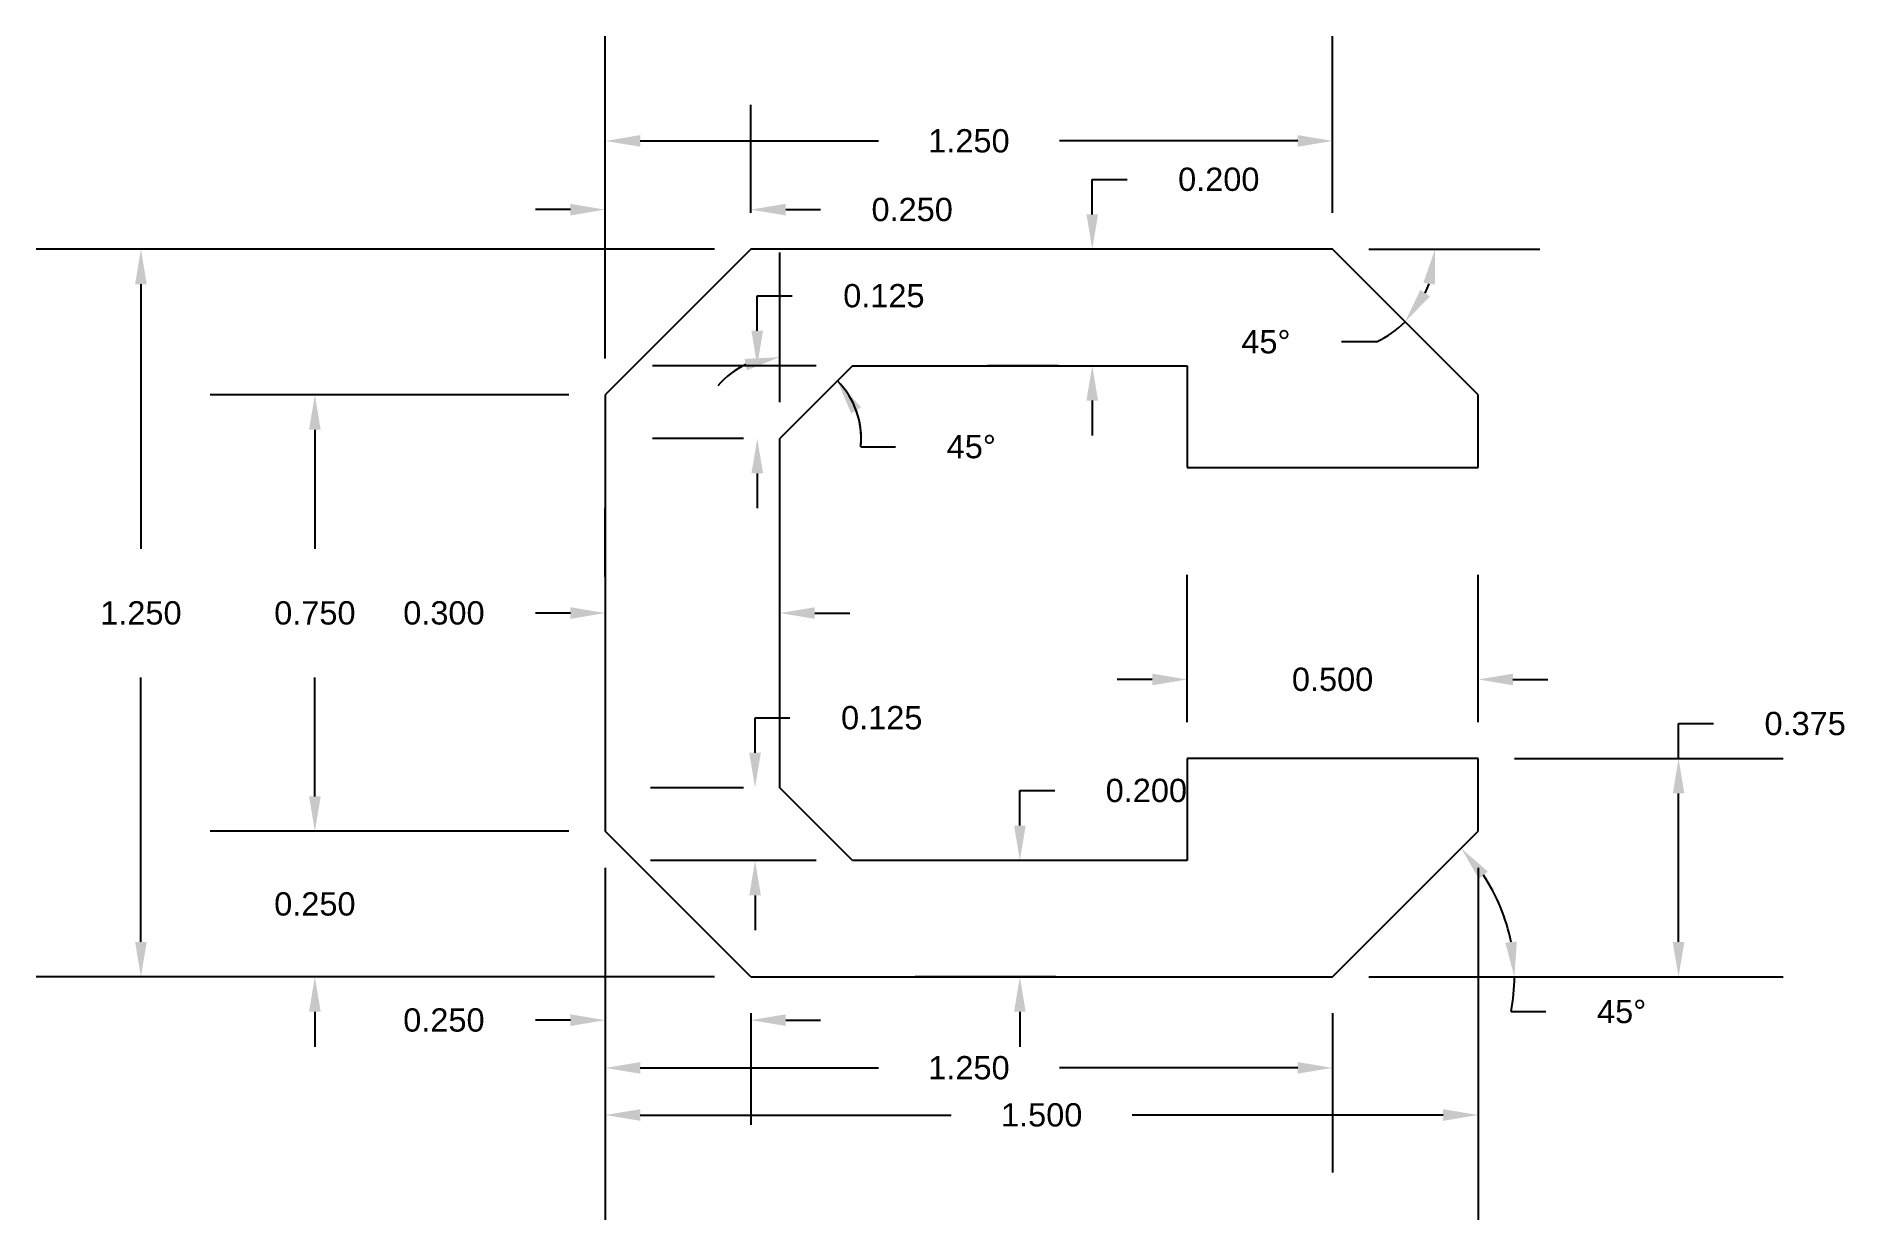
# Model space of a CAD drawing. Header units: inches. Extents: x 0 to 210, y 0 to 297.
# Drawn here: x 49.519 to 52.627, y 115.223 to 117.256 of the extents above; entities that cross this region are included whole.
import ezdxf

# ---------------------------------------------------------------- set-up
doc = ezdxf.new("R2010")
doc.units = ezdxf.units.IN
doc.header["$MEASUREMENT"] = 0
doc.styles.get("Standard").update_dxf_attribs({"font": 'arial.ttf'})
doc.dimstyles.new('gaurav', dxfattribs={"dimtxt": 0.04, "dimasz": 0.06, "dimexe": 0.18, "dimexo": 0.0625, "dimgap": 0.09, "dimtad": 0, "dimtih": 1, "dimtoh": 1, "dimdec": 3, "dimzin": 0, "dimdsep": 46, "dimtxsty": 'Standard', "dimcen": 0.09, "dimclrd": 2, "dimclre": 2, "dimclrt": 2, "dimadec": 0, "dimazin": 0, "dimtfac": 1, "dimtdec": 3, "dimtofl": 0, "dimtmove": 0, "dimatfit": 3, "dimfxl": 1, "dimtolj": 1, "dimtzin": 0, "dimarcsym": 0})

msp = doc.modelspace()

# ---------------------------------------------------------------- blocks, each defined once
blk = doc.blocks.new('*D8')
at = {"color": 2, "lineweight": -2, "transparency": 16777216}
for p, q in [((52.3416, 116.0153), (52.3416, 116.0753)), ((52.3416, 116.0753), (52.4016, 116.0753)), ((52.0595, 116.0153), (52.5216, 116.0153)), ((52.3416, 115.7003), (52.3416, 115.9553)), ((51.8095, 115.6403), (52.5216, 115.6403))]:
    blk.add_line(p, q, dxfattribs=at)
at = {"color": 2, "transparency": 16777216}
for points in [[(52.3316, 115.9553), (52.3516, 115.9553), (52.3416, 116.0153)], [(52.3316, 115.7003), (52.3516, 115.7003), (52.3416, 115.6403)]]:
    blk.add_solid(points, dxfattribs=at)
at = {"layer": 'Defpoints', "color": 0, "transparency": 16777216}
for p in [(51.997, 116.0153), (52.3416, 116.0153), (51.747, 115.6403)]:
    blk.add_point(p, dxfattribs=at)
at = {"color": 2, "transparency": 16777216, "insert": (52.5592, 116.0753), "char_height": 0.04, "attachment_point": 5}
blk.add_mtext('\\A1;0.375', dxfattribs=at)
blk = doc.blocks.new('*D10')
at = {"color": 2, "lineweight": -2, "transparency": 16777216}
for p, q in [((50.7544, 116.0253), (50.7544, 116.0853)), ((50.7544, 116.0853), (50.8144, 116.0853)), ((50.7345, 115.9653), (50.5744, 115.9653)), ((50.8595, 115.8403), (50.5744, 115.8403)), ((50.7544, 115.7803), (50.7544, 115.7203))]:
    blk.add_line(p, q, dxfattribs=at)
at = {"color": 2, "transparency": 16777216}
for points in [[(50.7444, 116.0253), (50.7644, 116.0253), (50.7544, 115.9653)], [(50.7444, 115.7803), (50.7644, 115.7803), (50.7544, 115.8403)]]:
    blk.add_solid(points, dxfattribs=at)
at = {"layer": 'Defpoints', "color": 0, "transparency": 16777216}
for p in [(50.7544, 115.9653), (50.797, 115.9653), (50.922, 115.8403)]:
    blk.add_point(p, dxfattribs=at)
at = {"color": 2, "transparency": 16777216, "insert": (50.9721, 116.0853), "char_height": 0.04, "attachment_point": 5}
blk.add_mtext('\\A1;0.125', dxfattribs=at)
blk = doc.blocks.new('*D11')
at = {"color": 2, "lineweight": -2, "transparency": 16777216}
for p, q in [((50.7581, 116.7503), (50.7581, 116.8103)), ((50.7581, 116.8103), (50.8181, 116.8103)), ((50.8595, 116.6903), (50.5781, 116.6903)), ((50.7345, 116.5653), (50.5781, 116.5653)), ((50.7581, 116.5053), (50.7581, 116.4453))]:
    blk.add_line(p, q, dxfattribs=at)
at = {"color": 2, "transparency": 16777216}
for points in [[(50.7481, 116.7503), (50.7681, 116.7503), (50.7581, 116.6903)], [(50.7481, 116.5053), (50.7681, 116.5053), (50.7581, 116.5653)]]:
    blk.add_solid(points, dxfattribs=at)
at = {"layer": 'Defpoints', "color": 0, "transparency": 16777216}
for p in [(50.7581, 116.6903), (50.922, 116.6903), (50.797, 116.5653)]:
    blk.add_point(p, dxfattribs=at)
at = {"color": 2, "transparency": 16777216, "insert": (50.9758, 116.8103), "char_height": 0.04, "attachment_point": 5}
blk.add_mtext('\\A1;0.125', dxfattribs=at)
blk = doc.blocks.new('*D12')
at = {"color": 2, "lineweight": -2, "transparency": 16777216}
for p, q in [((50.497, 115.8278), (50.497, 115.2229)), ((51.997, 115.8278), (51.997, 115.2229)), ((50.557, 115.4029), (51.0914, 115.4029)), ((51.937, 115.4029), (51.4025, 115.4029))]:
    blk.add_line(p, q, dxfattribs=at)
at = {"color": 2, "transparency": 16777216}
for points in [[(50.557, 115.4129), (50.557, 115.3929), (50.497, 115.4029)], [(51.937, 115.4129), (51.937, 115.3929), (51.997, 115.4029)]]:
    blk.add_solid(points, dxfattribs=at)
at = {"layer": 'Defpoints', "color": 0, "transparency": 16777216}
for p in [(50.497, 115.8903), (51.997, 115.8903), (51.997, 115.4029)]:
    blk.add_point(p, dxfattribs=at)
at = {"color": 2, "transparency": 16777216, "insert": (51.247, 115.4029), "char_height": 0.04, "attachment_point": 5}
blk.add_mtext('\\A1;1.500', dxfattribs=at)
blk = doc.blocks.new('*D13')
at = {"color": 2, "lineweight": -2, "transparency": 16777216}
for p, q in [((50.497, 115.8278), (50.497, 115.3039)), ((51.747, 115.5778), (51.747, 115.3039)), ((50.557, 115.4839), (50.9664, 115.4839)), ((51.687, 115.4839), (51.2775, 115.4839))]:
    blk.add_line(p, q, dxfattribs=at)
at = {"color": 2, "transparency": 16777216}
for points in [[(50.557, 115.4939), (50.557, 115.4739), (50.497, 115.4839)], [(51.687, 115.4939), (51.687, 115.4739), (51.747, 115.4839)]]:
    blk.add_solid(points, dxfattribs=at)
at = {"layer": 'Defpoints', "color": 0, "transparency": 16777216}
for p in [(50.497, 115.8903), (51.747, 115.6403), (51.747, 115.4839)]:
    blk.add_point(p, dxfattribs=at)
at = {"color": 2, "transparency": 16777216, "insert": (51.122, 115.4839), "char_height": 0.04, "attachment_point": 5}
blk.add_mtext('\\A1;1.250', dxfattribs=at)
blk = doc.blocks.new('*D14')
at = {"color": 2, "lineweight": -2, "transparency": 16777216}
for p, q in [((50.497, 115.8278), (50.497, 115.3859)), ((50.437, 115.5659), (50.377, 115.5659)), ((50.747, 115.5778), (50.747, 115.3859)), ((50.807, 115.5659), (50.867, 115.5659))]:
    blk.add_line(p, q, dxfattribs=at)
at = {"color": 2, "transparency": 16777216}
for points in [[(50.437, 115.5759), (50.437, 115.5559), (50.497, 115.5659)], [(50.807, 115.5759), (50.807, 115.5559), (50.747, 115.5659)]]:
    blk.add_solid(points, dxfattribs=at)
at = {"layer": 'Defpoints', "color": 0, "transparency": 16777216}
for p in [(50.497, 115.8903), (50.747, 115.6403), (50.497, 115.5659)]:
    blk.add_point(p, dxfattribs=at)
at = {"color": 2, "transparency": 16777216, "insert": (50.2196, 115.5659), "char_height": 0.04, "attachment_point": 5}
blk.add_mtext('\\A1;0.250', dxfattribs=at)
blk = doc.blocks.new('*D18')
at = {"color": 2, "lineweight": -2, "transparency": 16777216}
for p, q in [((50.497, 116.7028), (50.497, 117.1384)), ((50.747, 116.9528), (50.747, 117.1384)), ((50.437, 116.9584), (50.377, 116.9584)), ((50.807, 116.9584), (50.867, 116.9584))]:
    blk.add_line(p, q, dxfattribs=at)
at = {"color": 2, "transparency": 16777216}
for points in [[(50.437, 116.9684), (50.437, 116.9484), (50.497, 116.9584)], [(50.807, 116.9684), (50.807, 116.9484), (50.747, 116.9584)]]:
    blk.add_solid(points, dxfattribs=at)
at = {"layer": 'Defpoints', "color": 0, "transparency": 16777216}
for p in [(50.747, 116.9584), (50.747, 116.8903), (50.497, 116.6403)]:
    blk.add_point(p, dxfattribs=at)
at = {"color": 2, "transparency": 16777216, "insert": (51.0244, 116.9584), "char_height": 0.04, "attachment_point": 5}
blk.add_mtext('\\A1;0.250', dxfattribs=at)
blk = doc.blocks.new('*D19')
at = {"color": 2, "lineweight": -2, "transparency": 16777216}
for p, q in [((50.497, 116.7028), (50.497, 117.2564)), ((51.747, 116.9528), (51.747, 117.2564)), ((50.557, 117.0764), (50.9664, 117.0764)), ((51.687, 117.0764), (51.2775, 117.0764))]:
    blk.add_line(p, q, dxfattribs=at)
at = {"color": 2, "transparency": 16777216}
for points in [[(50.557, 117.0864), (50.557, 117.0664), (50.497, 117.0764)], [(51.687, 117.0864), (51.687, 117.0664), (51.747, 117.0764)]]:
    blk.add_solid(points, dxfattribs=at)
at = {"layer": 'Defpoints', "color": 0, "transparency": 16777216}
for p in [(51.747, 117.0764), (51.747, 116.8903), (50.497, 116.6403)]:
    blk.add_point(p, dxfattribs=at)
at = {"color": 2, "transparency": 16777216, "insert": (51.122, 117.0764), "char_height": 0.04, "attachment_point": 5}
blk.add_mtext('\\A1;1.250', dxfattribs=at)
blk = doc.blocks.new('*D20')
at = {"color": 2, "lineweight": -2, "transparency": 16777216}
for p, q in [((51.3339, 116.9503), (51.3339, 117.0103)), ((51.3339, 117.0103), (51.3939, 117.0103)), ((51.2751, 116.8903), (51.1539, 116.8903)), ((51.2751, 116.6903), (51.1539, 116.6903)), ((51.3339, 116.6303), (51.3339, 116.5703))]:
    blk.add_line(p, q, dxfattribs=at)
at = {"color": 2, "transparency": 16777216}
for points in [[(51.3239, 116.9503), (51.3439, 116.9503), (51.3339, 116.8903)], [(51.3239, 116.6303), (51.3439, 116.6303), (51.3339, 116.6903)]]:
    blk.add_solid(points, dxfattribs=at)
at = {"layer": 'Defpoints', "color": 0, "transparency": 16777216}
for p in [(51.3339, 116.8903), (51.3376, 116.8903), (51.3376, 116.6903)]:
    blk.add_point(p, dxfattribs=at)
at = {"color": 2, "transparency": 16777216, "insert": (51.5514, 117.0103), "char_height": 0.04, "attachment_point": 5}
blk.add_mtext('\\A1;0.200', dxfattribs=at)
blk = doc.blocks.new('*D21')
at = {"color": 2, "lineweight": -2, "transparency": 16777216}
for p, q in [((51.2095, 115.9003), (51.2095, 115.9603)), ((51.2095, 115.9603), (51.2695, 115.9603)), ((51.2714, 115.8403), (51.0295, 115.8403)), ((51.2714, 115.6403), (51.0295, 115.6403)), ((51.2095, 115.5803), (51.2095, 115.5203))]:
    blk.add_line(p, q, dxfattribs=at)
at = {"color": 2, "transparency": 16777216}
for points in [[(51.1995, 115.9003), (51.2195, 115.9003), (51.2095, 115.8403)], [(51.1995, 115.5803), (51.2195, 115.5803), (51.2095, 115.6403)]]:
    blk.add_solid(points, dxfattribs=at)
at = {"layer": 'Defpoints', "color": 0, "transparency": 16777216}
for p in [(51.2095, 115.8403), (51.3339, 115.8403), (51.3339, 115.6403)]:
    blk.add_point(p, dxfattribs=at)
at = {"color": 2, "transparency": 16777216, "insert": (51.4269, 115.9603), "char_height": 0.04, "attachment_point": 5}
blk.add_mtext('\\A1;0.200', dxfattribs=at)
blk = doc.blocks.new('*D22')
at = {"color": 2, "lineweight": -2, "transparency": 16777216}
for p, q in [((51.497, 116.0778), (51.497, 116.3312)), ((51.997, 116.0778), (51.997, 116.3312)), ((51.437, 116.1512), (51.377, 116.1512)), ((52.057, 116.1512), (52.117, 116.1512))]:
    blk.add_line(p, q, dxfattribs=at)
at = {"color": 2, "transparency": 16777216}
for points in [[(51.437, 116.1612), (51.437, 116.1412), (51.497, 116.1512)], [(52.057, 116.1612), (52.057, 116.1412), (51.997, 116.1512)]]:
    blk.add_solid(points, dxfattribs=at)
at = {"layer": 'Defpoints', "color": 0, "transparency": 16777216}
for p in [(51.997, 116.1512), (51.497, 116.0153), (51.997, 116.0153)]:
    blk.add_point(p, dxfattribs=at)
at = {"color": 2, "transparency": 16777216, "insert": (51.747, 116.1512), "char_height": 0.04, "attachment_point": 5}
blk.add_mtext('\\A1;0.500', dxfattribs=at)
blk = doc.blocks.new('*D25')
at = {"color": 2, "lineweight": -2, "transparency": 16777216}
for p, q in [((50.497, 116.3278), (50.497, 116.4453)), ((50.797, 116.3278), (50.797, 116.4453)), ((50.437, 116.2653), (50.377, 116.2653)), ((50.857, 116.2653), (50.917, 116.2653))]:
    blk.add_line(p, q, dxfattribs=at)
at = {"color": 2, "transparency": 16777216}
for points in [[(50.437, 116.2753), (50.437, 116.2553), (50.497, 116.2653)], [(50.857, 116.2753), (50.857, 116.2553), (50.797, 116.2653)]]:
    blk.add_solid(points, dxfattribs=at)
at = {"layer": 'Defpoints', "color": 0, "transparency": 16777216}
for p in [(50.497, 116.2653), (50.497, 116.2653), (50.797, 116.2653)]:
    blk.add_point(p, dxfattribs=at)
at = {"color": 2, "transparency": 16777216, "insert": (50.2196, 116.2653), "char_height": 0.04, "attachment_point": 5}
blk.add_mtext('\\A1;0.300', dxfattribs=at)
blk = doc.blocks.new('*D26')
at = {"color": 2, "lineweight": -2, "transparency": 16777216}
for p, q in [((50.6845, 116.8903), (49.5188, 116.8903)), ((49.6988, 116.8303), (49.6988, 116.3757)), ((49.6988, 115.7003), (49.6988, 116.1548)), ((50.6845, 115.6403), (49.5188, 115.6403))]:
    blk.add_line(p, q, dxfattribs=at)
at = {"color": 2, "transparency": 16777216}
for points in [[(49.6888, 116.8303), (49.7088, 116.8303), (49.6988, 116.8903)], [(49.6888, 115.7003), (49.7088, 115.7003), (49.6988, 115.6403)]]:
    blk.add_solid(points, dxfattribs=at)
at = {"layer": 'Defpoints', "color": 0, "transparency": 16777216}
for p in [(49.6988, 116.8903), (50.747, 116.8903), (50.747, 115.6403)]:
    blk.add_point(p, dxfattribs=at)
at = {"color": 2, "transparency": 16777216, "insert": (49.6988, 116.2653), "char_height": 0.04, "attachment_point": 5}
blk.add_mtext('\\A1;1.250', dxfattribs=at)
blk = doc.blocks.new('*D27')
at = {"color": 2, "lineweight": -2, "transparency": 16777216}
for p, q in [((50.4345, 116.6403), (49.8178, 116.6403)), ((49.9978, 116.5803), (49.9978, 116.3757)), ((49.9978, 115.9503), (49.9978, 116.1548)), ((50.4345, 115.8903), (49.8178, 115.8903))]:
    blk.add_line(p, q, dxfattribs=at)
at = {"color": 2, "transparency": 16777216}
for points in [[(49.9878, 116.5803), (50.0078, 116.5803), (49.9978, 116.6403)], [(49.9878, 115.9503), (50.0078, 115.9503), (49.9978, 115.8903)]]:
    blk.add_solid(points, dxfattribs=at)
at = {"layer": 'Defpoints', "color": 0, "transparency": 16777216}
for p in [(49.9978, 116.6403), (50.497, 116.6403), (50.497, 115.8903)]:
    blk.add_point(p, dxfattribs=at)
at = {"color": 2, "transparency": 16777216, "insert": (49.9978, 116.2653), "char_height": 0.04, "attachment_point": 5}
blk.add_mtext('\\A1;0.750', dxfattribs=at)
blk = doc.blocks.new('*D28')
at = {"color": 2, "lineweight": -2, "transparency": 16777216}
for p, q in [((49.9978, 115.9503), (49.9978, 116.0103)), ((50.4345, 115.8903), (49.8178, 115.8903)), ((50.6845, 115.6403), (49.8178, 115.6403)), ((49.9978, 115.5803), (49.9978, 115.5203))]:
    blk.add_line(p, q, dxfattribs=at)
at = {"color": 2, "transparency": 16777216}
for points in [[(49.9878, 115.9503), (50.0078, 115.9503), (49.9978, 115.8903)], [(49.9878, 115.5803), (50.0078, 115.5803), (49.9978, 115.6403)]]:
    blk.add_solid(points, dxfattribs=at)
at = {"layer": 'Defpoints', "color": 0, "transparency": 16777216}
for p in [(49.9978, 115.8903), (50.497, 115.8903), (50.747, 115.6403)]:
    blk.add_point(p, dxfattribs=at)
at = {"color": 2, "transparency": 16777216, "insert": (49.9978, 115.7653), "char_height": 0.04, "attachment_point": 5}
blk.add_mtext('\\A1;0.250', dxfattribs=at)
blk = doc.blocks.new('*D29')
at = {"color": 2, "lineweight": -2, "transparency": 16777216}
for p, q in [((51.8095, 115.6403), (52.2395, 115.6403)), ((52.0537, 115.5805), (52.1137, 115.5805))]:
    blk.add_line(p, q, dxfattribs=at)
for start, end in [(11.0178, 33.9822), (348.9822, 360)]:
    blk.add_arc((51.747, 115.6403), 0.3125, start, end, dxfattribs=at)
at = {"color": 2, "transparency": 16777216}
for points in [[(51.9984, 115.8086), (52.0138, 115.8213), (51.9679, 115.8612)], [(52.0637, 115.7009), (52.0438, 115.699), (52.0595, 115.6403)]]:
    blk.add_solid(points, dxfattribs=at)
at = {"layer": 'Defpoints', "color": 0, "transparency": 16777216}
for p in [(51.997, 115.8903), (52.0176, 115.7965), (50.747, 115.6403), (51.747, 115.6403), (51.747, 115.6403)]:
    blk.add_point(p, dxfattribs=at)
at = {"color": 2, "transparency": 16777216, "insert": (52.2438, 115.5805), "char_height": 0.04, "attachment_point": 5}
blk.add_mtext('\\A1;45°', dxfattribs=at)
blk = doc.blocks.new('*D30')
at = {"color": 2, "lineweight": -2, "transparency": 16777216}
for p, q in [((51.8095, 116.8903), (52.1031, 116.8903)), ((51.8225, 116.7311), (51.7625, 116.7311))]:
    blk.add_line(p, q, dxfattribs=at)
for start, end in [(334.6148, 340.3852), (295.3852, 315)]:
    blk.add_arc((51.747, 116.8903), 0.1761, start, end, dxfattribs=at)
at = {"color": 2, "transparency": 16777216}
for points in [[(51.903, 116.8328), (51.9227, 116.8294), (51.9231, 116.8903)], [(51.9143, 116.809), (51.8979, 116.8205), (51.8715, 116.7657)]]:
    blk.add_solid(points, dxfattribs=at)
at = {"layer": 'Defpoints', "color": 0, "transparency": 16777216}
for p in [(50.747, 116.8903), (51.747, 116.8903), (51.747, 116.8903), (51.9171, 116.8447), (51.997, 116.6403)]:
    blk.add_point(p, dxfattribs=at)
at = {"color": 2, "transparency": 16777216, "insert": (51.6324, 116.7311), "char_height": 0.04, "attachment_point": 5}
blk.add_mtext('\\A1;45°', dxfattribs=at)
blk = doc.blocks.new('*D31')
at = {"color": 2, "lineweight": -2, "transparency": 16777216}
for p, q in [((50.797, 116.6278), (50.797, 116.885)), ((50.936, 116.551), (50.996, 116.551))]:
    blk.add_line(p, q, dxfattribs=at)
for start, end in [(114.7915, 139.5829), (354.1505, 45), (355.4171, 20.2085)]:
    blk.add_arc((50.797, 116.5653), 0.1398, start, end, dxfattribs=at)
at = {"color": 2, "transparency": 16777216}
for points in [[(50.7362, 116.7019), (50.7405, 116.6824), (50.797, 116.705)], [(50.9197, 116.6082), (50.9365, 116.6189), (50.8958, 116.6641)]]:
    blk.add_solid(points, dxfattribs=at)
at = {"layer": 'Defpoints', "color": 0, "transparency": 16777216}
for p in [(50.8331, 116.7003), (50.922, 116.6903), (50.797, 116.5653), (50.797, 116.5653), (50.797, 115.9653)]:
    blk.add_point(p, dxfattribs=at)
at = {"color": 2, "transparency": 16777216, "insert": (51.126, 116.551), "char_height": 0.04, "attachment_point": 5}
blk.add_mtext('\\A1;45°', dxfattribs=at)

# ---------------------------------------------------------------- dimensions: what is measured, and where the dimension line sits
for base, p1, p2, picture, middle in [((51.747, 117.0764), (50.497, 116.6403), (51.747, 116.8903), '*D19', (51.122, 117.0764)), ((50.747, 116.9584), (50.497, 116.6403), (50.747, 116.8903), '*D18', (51.0244, 116.9584)), ((50.497, 116.2653), (50.797, 116.2653), (50.497, 116.2653), '*D25', (50.2196, 116.2653)), ((51.997, 116.1512), (51.497, 116.0153), (51.997, 116.0153), '*D22', (51.747, 116.1512)), ((50.497, 115.5659), (50.747, 115.6403), (50.497, 115.8903), '*D14', (50.2196, 115.5659)), ((51.997, 115.4029), (50.497, 115.8903), (51.997, 115.8903), '*D12', (51.247, 115.4029)), ((51.747, 115.4839), (50.497, 115.8903), (51.747, 115.6403), '*D13', (51.122, 115.4839))]:
    dim = msp.add_linear_dim(base=base, p1=p1, p2=p2, dimstyle='gaurav')
    dim.commit()
    dim.dimension.update_dxf_attribs({"geometry": picture, "text_midpoint": middle})
for base, p1, p2, picture, middle in [((51.3339, 116.8903), (51.3376, 116.6903), (51.3376, 116.8903), '*D20', (51.5514, 117.0103)), ((49.6988, 116.8903), (50.747, 115.6403), (50.747, 116.8903), '*D26', (49.6988, 116.2653)), ((50.7581, 116.6903), (50.797, 116.5653), (50.922, 116.6903), '*D11', (50.9758, 116.8103)), ((49.9978, 116.6403), (50.497, 115.8903), (50.497, 116.6403), '*D27', (49.9978, 116.2653)), ((50.7544, 115.9653), (50.922, 115.8403), (50.797, 115.9653), '*D10', (50.9721, 116.0853)), ((52.3416, 116.0153), (51.747, 115.6403), (51.997, 116.0153), '*D8', (52.5592, 116.0753)), ((49.9978, 115.8903), (50.747, 115.6403), (50.497, 115.8903), '*D28', (49.9978, 115.7653)), ((51.2095, 115.8403), (51.3339, 115.6403), (51.3339, 115.8403), '*D21', (51.4269, 115.9603))]:
    dim = msp.add_linear_dim(base=base, p1=p1, p2=p2, angle=90, dimstyle='gaurav')
    dim.commit()
    dim.dimension.update_dxf_attribs({"geometry": picture, "text_midpoint": middle})
for base, line1, line2, picture, middle in [((50.8331, 116.7003), ((50.797, 115.9653), (50.797, 116.5653)), ((50.922, 116.6903), (50.797, 116.5653)), '*D31', (51.126, 116.551)), ((51.9171, 116.8447), ((51.747, 116.8903), (50.747, 116.8903)), ((51.997, 116.6403), (51.747, 116.8903)), '*D30', (51.6324, 116.7311)), ((52.0176, 115.7965), ((51.747, 115.6403), (51.997, 115.8903)), ((50.747, 115.6403), (51.747, 115.6403)), '*D29', (52.2438, 115.5805))]:
    dim = msp.add_angular_dim_2l(base=base, line1=line1, line2=line2, dimstyle='gaurav')
    dim.commit()
    dim.dimension.update_dxf_attribs({"geometry": picture, "text_midpoint": middle})

# ---------------------------------------------------------------- linework, layer by layer
for p, q in [((50.747, 116.8903), (50.497, 116.6403)), ((51.747, 116.8903), (50.747, 116.8903)), ((51.997, 116.6403), (51.747, 116.8903)), ((50.922, 116.6903), (50.797, 116.5653)), ((50.922, 116.6903), (51.497, 116.6903)), ((51.497, 116.6903), (51.497, 116.5153)), ((50.497, 116.6403), (50.497, 115.8903)), ((51.997, 116.5153), (51.997, 116.6403)), ((50.797, 115.9653), (50.797, 116.5653)), ((51.497, 116.5153), (51.997, 116.5153)), ((51.997, 116.0153), (51.497, 116.0153)), ((51.497, 116.0153), (51.497, 115.8403)), ((51.997, 115.8903), (51.997, 116.0153)), ((50.922, 115.8403), (50.797, 115.9653)), ((50.747, 115.6403), (50.497, 115.8903)), ((51.747, 115.6403), (51.997, 115.8903)), ((51.497, 115.8403), (50.922, 115.8403)), ((50.747, 115.6403), (51.747, 115.6403))]:
    msp.add_line(p, q)

msp.set_redraw_order([(e.dxf.handle, doc.entitydb.next_handle()) for e in msp.query("TEXT MTEXT ATTDEF DIMENSION ARC_DIMENSION")])  # texts and dimensions are drawn at this point

doc.saveas('drawing.dxf')
